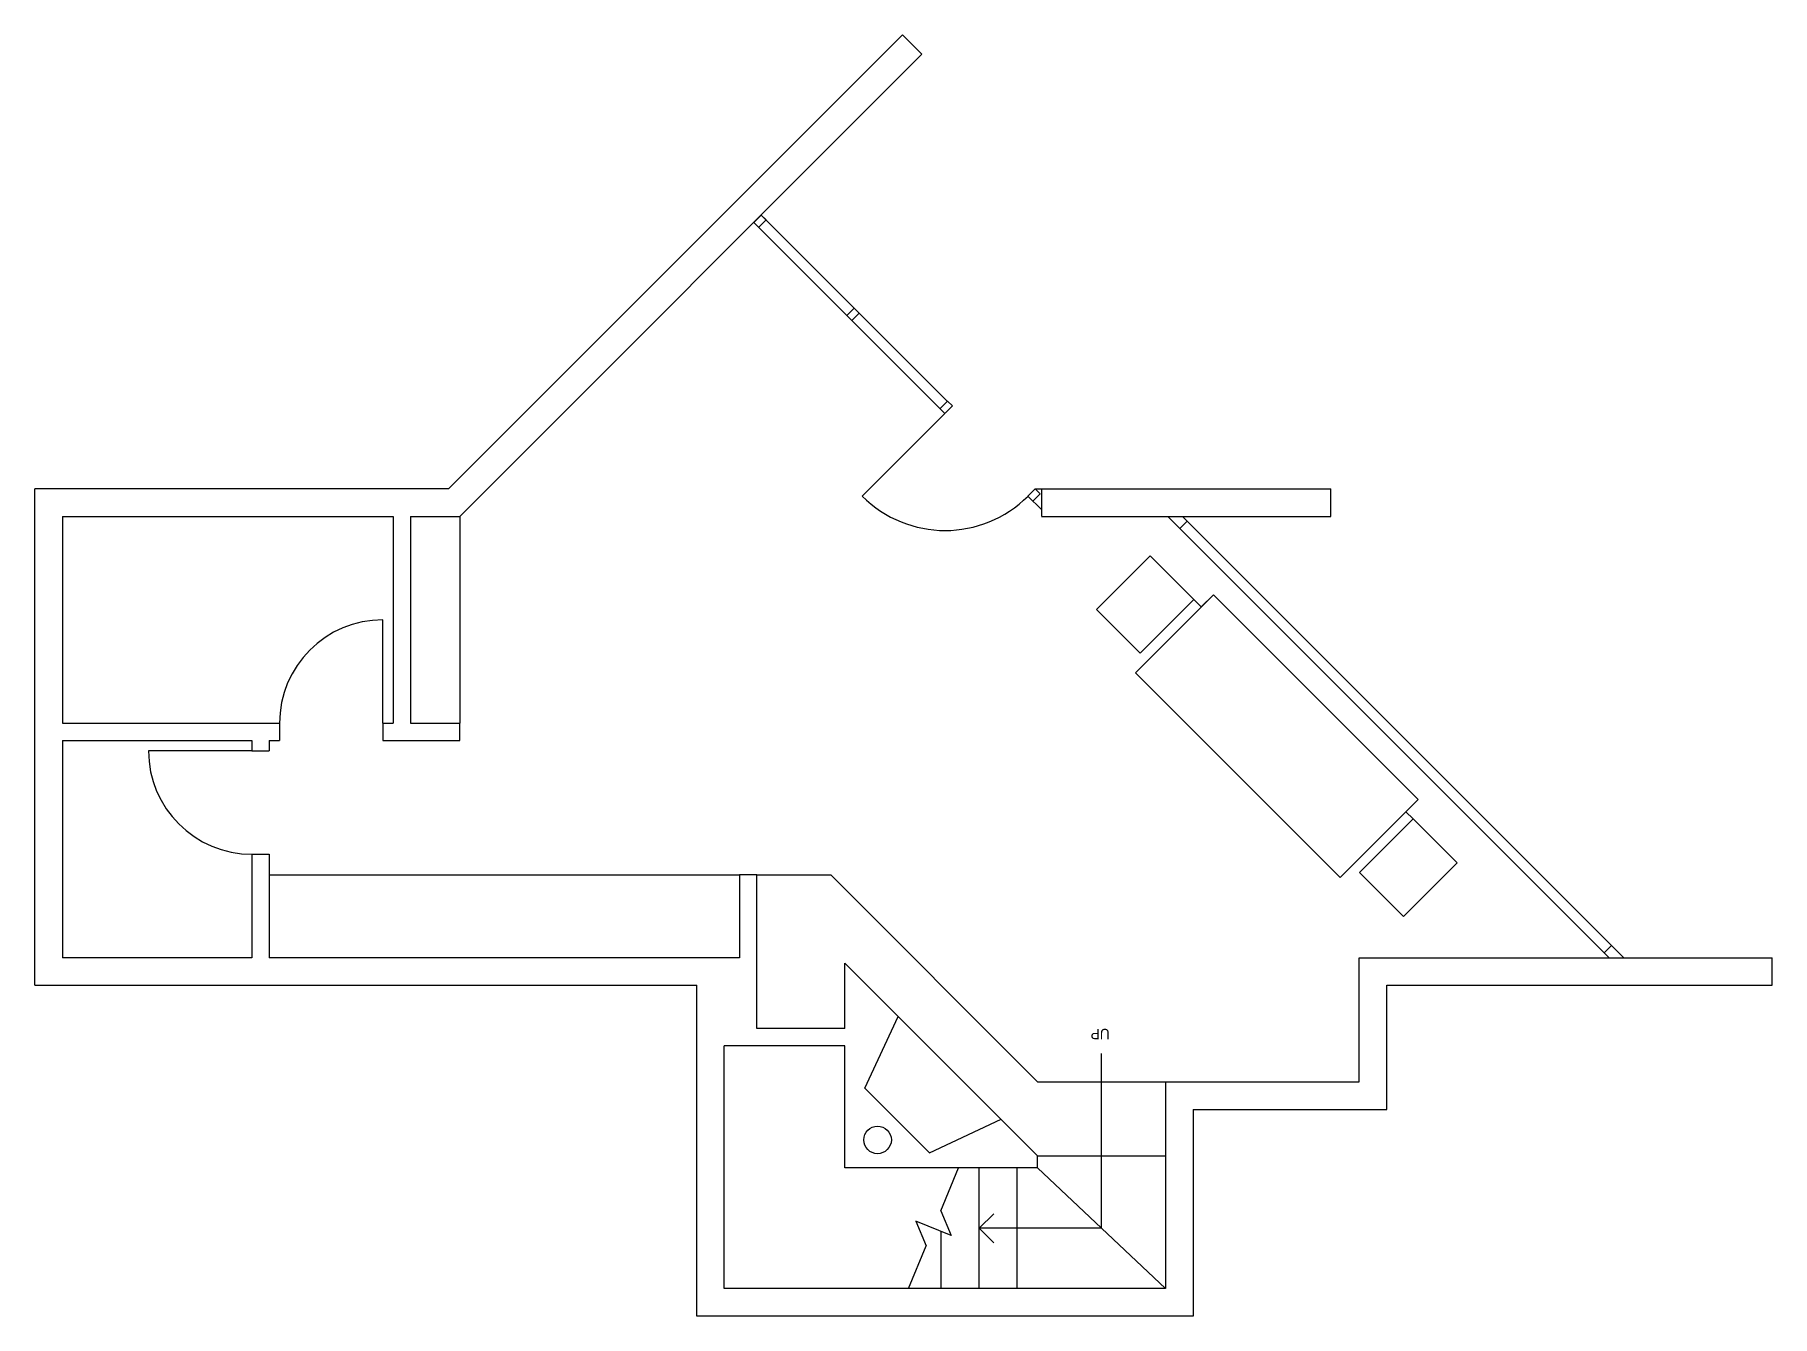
# Model space of a CAD drawing. Header units: inches. Extents: x -16498 to 2265, y 141 to 7454.
# Drawn here: x -12562 to -12058, y 1508 to 1879 of the extents above; entities that cross this region are included whole.
import ezdxf

# ---------------------------------------------------------------- set-up
doc = ezdxf.new("R2010")
doc.units = ezdxf.units.IN
doc.header["$LTSCALE"] = 0.5
doc.header["$MEASUREMENT"] = 0
for name, color, linetype in [('A-doors', 254, 'Continuous'), ('A-furniture', 33, 'Continuous'), ('A-glazing', 252, 'Continuous'), ('A-millwork', 252, 'Continuous'), ('A-stairs', 252, 'Continuous'), ('A-text', 254, 'Continuous'), ('A-walls', 7, 'Continuous')]:
    doc.layers.add(name, color=color, linetype=linetype)

msp = doc.modelspace()

# ---------------------------------------------------------------- texts
at = {"layer": 'A-text'}
msp.add_text('UP', height=3, rotation=180, dxfattribs=at).set_placement((-12249.99, 1591.03))

# ---------------------------------------------------------------- linework, layer by layer
at = {"layer": 'A-doors'}
for p, q in [((-12297.8, 1769.55), (-12321.84, 1745.51)), ((-12460.82, 1679.67), (-12460.82, 1709.67)), ((-12498.82, 1671.67), (-12528.82, 1671.67))]:
    msp.add_line(p, q, dxfattribs=at)
for centre, radius, start, end in [((-12297.75, 1769.59), 34, 225, 315), ((-12460.82, 1679.67), 30, 90, 180), ((-12498.82, 1671.67), 30, 180, 270)]:
    msp.add_arc(centre, radius, start, end, dxfattribs=at)
at = {"layer": 'A-furniture'}
msp.add_lwpolyline([(-12238.32, 1728.26), (-12253.88, 1712.71), (-12241.15, 1699.98), (-12225.6, 1715.54), (-12238.32, 1728.26), (-12225.6, 1715.54), (-12223.47, 1713.42), (-12219.94, 1716.95), (-12242.57, 1694.32), (-12183.17, 1634.93), (-12160.54, 1657.55), (-12219.94, 1716.95), (-12160.54, 1657.55), (-12164.08, 1654.02), (-12161.96, 1651.9), (-12177.51, 1636.34), (-12164.78, 1623.61), (-12149.23, 1639.17), (-12161.96, 1651.9)], dxfattribs=at)
at = {"layer": 'A-glazing'}
for p, q in [((-12297.85, 1769.49), (-12353.27, 1824.91)), ((-12353.23, 1824.95), (-12351.11, 1827.07)), ((-12351.81, 1823.54), (-12349.69, 1825.66)), ((-12297.05, 1773.01), (-12351.11, 1827.07)), ((-12349.69, 1825.66), (-12351.11, 1827.07)), ((-12326.27, 1797.91), (-12324.1, 1800.07)), ((-12324.85, 1796.49), (-12322.69, 1798.66)), ((-12299.17, 1771), (-12297.05, 1773.12)), ((-12297.75, 1769.59), (-12295.63, 1771.71)), ((-12295.63, 1771.71), (-12297.05, 1773.12)), ((-12273.71, 1745.55), (-12271.59, 1747.67)), ((-12273.71, 1745.55), (-12269.82, 1741.66)), ((-12272.3, 1744.13), (-12270.18, 1746.25)), ((-12271.59, 1747.67), (-12269.82, 1747.67)), ((-12270.18, 1746.25), (-12271.59, 1747.67)), ((-12233.17, 1739.67), (-12105.17, 1611.67)), ((-12228.92, 1739.67), (-12100.92, 1611.67)), ((-12227.51, 1738.25), (-12229.63, 1736.13)), ((-12106.58, 1613.08), (-12104.46, 1615.2))]:
    msp.add_line(p, q, dxfattribs=at)
at = {"layer": 'A-millwork'}
for p, q in [((-12438.51, 1739.67), (-12438.51, 1679.67)), ((-12493.82, 1635.67), (-12357.38, 1635.67))]:
    msp.add_line(p, q, dxfattribs=at)
at = {"layer": 'A-stairs'}
for p, q in [((-12352.38, 1635.67), (-12330.91, 1635.67)), ((-12270.91, 1575.67), (-12330.91, 1635.67)), ((-12270.91, 1575.67), (-12233.82, 1575.67)), ((-12270.91, 1554.2), (-12233.82, 1554.2)), ((-12299.01, 1538.25), (-12293.87, 1550.67)), ((-12287.87, 1515.67), (-12287.87, 1550.67)), ((-12276.87, 1515.67), (-12276.87, 1550.67)), ((-12299.01, 1538.25), (-12296.04, 1531.06)), ((-12306.2, 1535.27), (-12303.22, 1528.09)), ((-12296.04, 1531.06), (-12306.2, 1535.27)), ((-12298.87, 1515.67), (-12298.87, 1532.24)), ((-12308.37, 1515.67), (-12303.22, 1528.09))]:
    msp.add_line(p, q, dxfattribs=at)
at = {"layer": 'A-text'}
for p, q in [((-12252.37, 1533.17), (-12252.37, 1583.91)), ((-12233.82, 1515.67), (-12270.91, 1550.67)), ((-12287.87, 1533.17), (-12283.63, 1537.41)), ((-12287.87, 1533.17), (-12283.63, 1528.93)), ((-12252.37, 1533.17), (-12287.87, 1533.17))]:
    msp.add_line(p, q, dxfattribs=at)
at = {"layer": 'A-walls'}
for p, q in [((-12441.82, 1747.67), (-12310.12, 1879.38)), ((-12310.12, 1879.38), (-12304.46, 1873.72)), ((-12304.46, 1873.72), (-12438.51, 1739.67)), ((-12561.82, 1603.67), (-12561.82, 1747.67)), ((-12441.82, 1747.67), (-12561.82, 1747.67)), ((-12269.82, 1747.67), (-12185.82, 1747.67)), ((-12269.82, 1747.67), (-12269.82, 1739.78)), ((-12185.82, 1739.67), (-12185.82, 1747.67)), ((-12553.82, 1739.67), (-12457.82, 1739.67)), ((-12553.82, 1739.67), (-12553.82, 1679.67)), ((-12457.82, 1739.67), (-12457.82, 1679.67)), ((-12452.82, 1739.67), (-12438.51, 1739.67)), ((-12452.82, 1739.67), (-12452.82, 1679.67)), ((-12269.82, 1739.67), (-12185.82, 1739.67)), ((-12553.82, 1679.67), (-12490.82, 1679.67)), ((-12490.82, 1679.67), (-12490.82, 1674.67)), ((-12460.82, 1679.67), (-12460.82, 1674.67)), ((-12460.82, 1679.67), (-12457.82, 1679.67)), ((-12460.82, 1679.67), (-12457.82, 1679.67)), ((-12452.82, 1679.67), (-12438.51, 1679.67)), ((-12438.51, 1674.67), (-12438.51, 1679.67)), ((-12553.82, 1674.67), (-12553.82, 1611.67)), ((-12553.82, 1674.67), (-12498.82, 1674.67)), ((-12498.82, 1674.67), (-12498.82, 1671.67)), ((-12493.82, 1674.67), (-12493.82, 1671.67)), ((-12493.82, 1674.67), (-12490.82, 1674.67)), ((-12493.82, 1674.67), (-12490.82, 1674.67)), ((-12460.82, 1674.67), (-12438.51, 1674.67)), ((-12498.82, 1671.67), (-12493.82, 1671.67)), ((-12498.82, 1641.67), (-12498.82, 1611.67)), ((-12498.82, 1641.67), (-12493.82, 1641.67)), ((-12493.82, 1641.67), (-12493.82, 1611.67)), ((-12357.38, 1635.67), (-12357.38, 1611.67)), ((-12352.38, 1635.67), (-12357.38, 1635.67)), ((-12352.38, 1591.11), (-12352.38, 1635.67)), ((-12498.82, 1611.67), (-12553.82, 1611.67)), ((-12357.38, 1611.67), (-12493.82, 1611.67)), ((-12326.82, 1610.11), (-12311.36, 1594.64)), ((-12326.82, 1591.11), (-12326.82, 1610.11)), ((-12177.63, 1611.67), (-12057.82, 1611.67)), ((-12177.63, 1575.67), (-12177.63, 1611.67)), ((-12057.82, 1603.67), (-12057.82, 1611.67)), ((-12561.82, 1603.67), (-12369.82, 1603.67)), ((-12369.82, 1507.67), (-12369.82, 1603.67)), ((-12169.63, 1603.67), (-12057.82, 1603.67)), ((-12169.63, 1567.67), (-12169.63, 1603.67)), ((-12321.06, 1573.84), (-12311.36, 1594.64)), ((-12281.38, 1564.67), (-12311.36, 1594.64)), ((-12326.82, 1591.11), (-12352.38, 1591.11)), ((-12361.82, 1515.67), (-12361.82, 1586.11)), ((-12326.82, 1586.11), (-12361.82, 1586.11)), ((-12326.82, 1550.67), (-12326.82, 1586.11)), ((-12321.06, 1573.84), (-12302.32, 1555.11)), ((-12233.82, 1575.67), (-12233.82, 1515.67)), ((-12233.82, 1575.67), (-12177.63, 1575.67)), ((-12225.82, 1567.67), (-12225.82, 1507.67)), ((-12225.82, 1567.67), (-12169.63, 1567.67)), ((-12302.32, 1555.11), (-12281.52, 1564.81)), ((-12281.38, 1564.67), (-12270.91, 1554.2)), ((-12270.91, 1550.67), (-12270.91, 1554.2)), ((-12270.91, 1550.67), (-12326.82, 1550.67)), ((-12233.82, 1515.67), (-12361.82, 1515.67)), ((-12225.82, 1507.67), (-12369.82, 1507.67))]:
    msp.add_line(p, q, dxfattribs=at)
msp.add_circle((-12317.35, 1558.82), 4, dxfattribs=at)

msp.set_redraw_order([(e.dxf.handle, doc.entitydb.next_handle()) for e in msp.query("TEXT MTEXT ATTDEF DIMENSION ARC_DIMENSION")])  # texts and dimensions are drawn at this point

doc.saveas('drawing.dxf')
